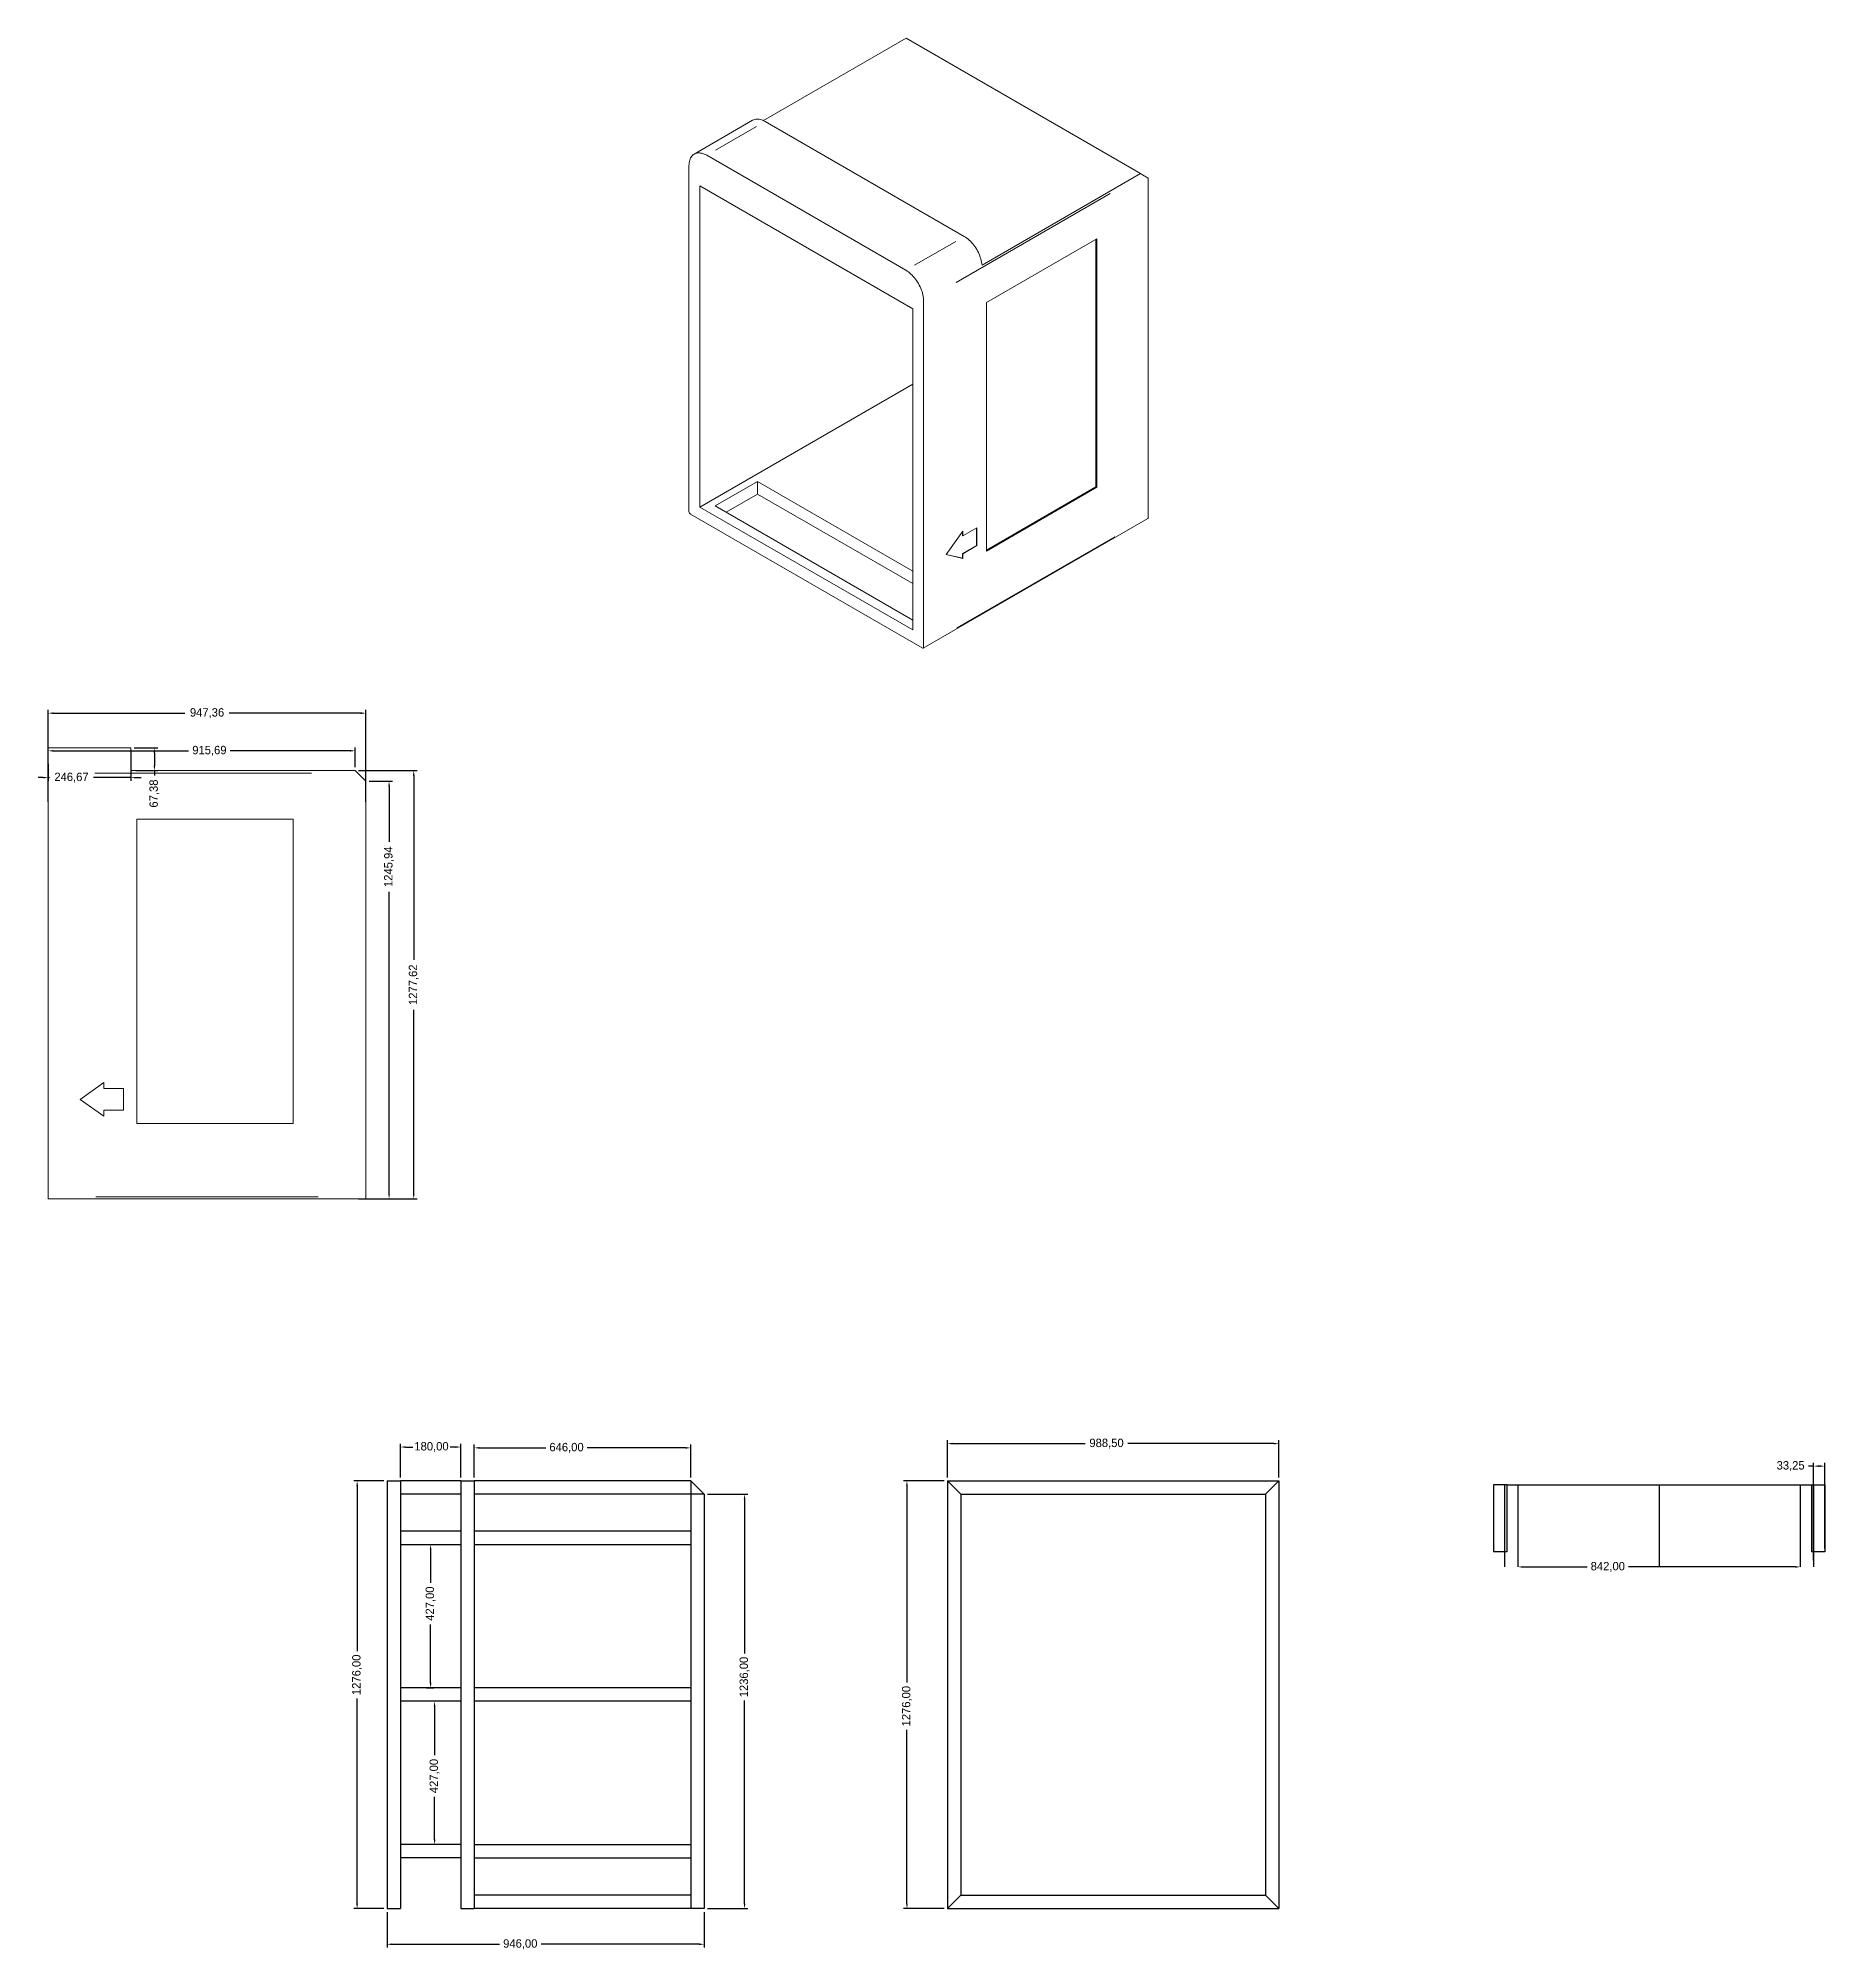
# Model space of a CAD drawing. Header units: millimetres. Extents: x 1539 to 19798, y -4932 to 6751.
# Drawn here: x 5139 to 10468, y 1050 to 6751 of the extents above; entities that cross this region are included whole.
import ezdxf

# ---------------------------------------------------------------- set-up
doc = ezdxf.new("R2010")
doc.units = ezdxf.units.MM
doc.header["$PDSIZE"] = -1
doc.dimstyles.new('ISO-25', dxfattribs={"dimtxt": 2.5, "dimasz": 2.5, "dimexe": 1.25, "dimexo": 0.625, "dimtad": 1, "dimtxsty": 'Standard', "dimcen": 2.5, "dimadec": 0, "dimazin": 0, "dimtfac": 1, "dimtmove": 0, "dimatfit": 3, "dimfxl": 1, "dimarcsym": 0})

msp = doc.modelspace()

# ---------------------------------------------------------------- blocks, each defined once
blk = doc.blocks.new('*D5')
at = {"color": 0, "lineweight": -2}
for p, q in [((5168.9, 4473.1), (5168.9, 4747.8)), ((5183.9, 4737.8), (5576.5, 4737.8)), ((6101.3, 4737.8), (5708.7, 4737.8)), ((6116.3, 4473.1), (6116.3, 4747.8))]:
    blk.add_line(p, q, dxfattribs=at)
at = {"color": 0}
for points in [[(5183.9, 4740.3), (5183.9, 4735.3), (5168.9, 4737.8)], [(6101.3, 4740.3), (6101.3, 4735.3), (6116.3, 4737.8)]]:
    blk.add_solid(points, dxfattribs=at)
at = {"layer": 'Defpoints', "color": 0}
for p in [(6116.3, 4737.8), (5168.9, 4463.1), (6116.3, 4463.1)]:
    blk.add_point(p, dxfattribs=at)
at = {"color": 0, "insert": (5642.6, 4737.8), "char_height": 25, "attachment_point": 5}
blk.add_mtext('947,36', dxfattribs=at)
blk = doc.blocks.new('*D6')
at = {"color": 0, "lineweight": -2}
for p, q in [((6093.9, 4566.7), (6269.2, 4566.7)), ((6259.2, 4551.7), (6259.2, 4002.3)), ((6259.2, 3304.1), (6259.2, 3853.4)), ((6093.9, 3289.1), (6269.2, 3289.1))]:
    blk.add_line(p, q, dxfattribs=at)
at = {"color": 0}
for points in [[(6256.7, 4551.7), (6261.7, 4551.7), (6259.2, 4566.7)], [(6256.7, 3304.1), (6261.7, 3304.1), (6259.2, 3289.1)]]:
    blk.add_solid(points, dxfattribs=at)
at = {"layer": 'Defpoints', "color": 0}
for p in [(6083.9, 4566.7), (6259.2, 4566.7), (6083.9, 3289.1)]:
    blk.add_point(p, dxfattribs=at)
at = {"color": 0, "insert": (6259.2, 3927.9), "char_height": 25, "attachment_point": 5, "rotation": 90}
blk.add_mtext('1277,62', dxfattribs=at)
blk = doc.blocks.new('*D13')
at = {"color": 0, "lineweight": -2}
for p, q in [((5168.9, 4569.1), (5168.9, 4635.5)), ((5183.9, 4625.5), (5587.7, 4625.5)), ((6069.6, 4625.5), (5711.5, 4625.5)), ((6084.6, 4576.7), (6084.6, 4635.5))]:
    blk.add_line(p, q, dxfattribs=at)
at = {"color": 0}
for points in [[(5183.9, 4628), (5183.9, 4623), (5168.9, 4625.5)], [(6069.6, 4628), (6069.6, 4623), (6084.6, 4625.5)]]:
    blk.add_solid(points, dxfattribs=at)
at = {"layer": 'Defpoints', "color": 0}
for p in [(5168.9, 4625.5), (6084.6, 4566.7), (5168.9, 4559.1)]:
    blk.add_point(p, dxfattribs=at)
at = {"color": 0, "insert": (5649.6, 4625.5), "char_height": 25, "attachment_point": 5}
blk.add_mtext('915,69', dxfattribs=at)
blk = doc.blocks.new('*D14')
at = {"color": 0, "lineweight": -2}
for p, q in [((6126.3, 4535), (6195.6, 4535)), ((6185.6, 4520), (6185.6, 4354.3)), ((6185.6, 3304.1), (6185.6, 4205.4)), ((6126.3, 3289.1), (6195.6, 3289.1))]:
    blk.add_line(p, q, dxfattribs=at)
at = {"color": 0}
for points in [[(6183.1, 4520), (6188.1, 4520), (6185.6, 4535)], [(6183.1, 3304.1), (6188.1, 3304.1), (6185.6, 3289.1)]]:
    blk.add_solid(points, dxfattribs=at)
at = {"layer": 'Defpoints', "color": 0}
for p in [(6116.3, 4535), (6185.6, 4535), (6116.3, 3289.1)]:
    blk.add_point(p, dxfattribs=at)
at = {"color": 0, "insert": (6185.6, 4279.8), "char_height": 25, "attachment_point": 5, "rotation": 90}
blk.add_mtext('1245,94', dxfattribs=at)
blk = doc.blocks.new('*D30')
at = {"color": 0, "lineweight": -2}
for p, q in [((5415.6, 4622.4), (5415.6, 4535.5)), ((5168.9, 4586.6), (5168.9, 4535.5)), ((5153.9, 4545.5), (5138.9, 4545.5)), ((5168.9, 4545.5), (5172.1, 4545.5)), ((5415.6, 4545.5), (5304.3, 4545.5)), ((5430.6, 4545.5), (5445.6, 4545.5))]:
    blk.add_line(p, q, dxfattribs=at)
at = {"color": 0}
for points in [[(5153.9, 4548), (5153.9, 4543), (5168.9, 4545.5)], [(5430.6, 4548), (5430.6, 4543), (5415.6, 4545.5)]]:
    blk.add_solid(points, dxfattribs=at)
at = {"layer": 'Defpoints', "color": 0}
for p in [(5415.6, 4632.4), (5168.9, 4596.6), (5168.9, 4545.5)]:
    blk.add_point(p, dxfattribs=at)
at = {"color": 0, "insert": (5238.2, 4545.5), "char_height": 25, "attachment_point": 5}
blk.add_mtext('246,67', dxfattribs=at)
blk = doc.blocks.new('*D31')
at = {"color": 0, "lineweight": -2}
for p, q in [((5425.6, 4634.1), (5495.5, 4634.1)), ((5485.5, 4619.1), (5485.5, 4581.7)), ((5430.3, 4566.7), (5495.5, 4566.7)), ((5485.5, 4566.7), (5485.5, 4551.7))]:
    blk.add_line(p, q, dxfattribs=at)
at = {"color": 0}
for points in [[(5483, 4619.1), (5488, 4619.1), (5485.5, 4634.1)], [(5483, 4581.7), (5488, 4581.7), (5485.5, 4566.7)]]:
    blk.add_solid(points, dxfattribs=at)
at = {"layer": 'Defpoints', "color": 0}
for p in [(5415.6, 4634.1), (5485.5, 4634.1), (5420.3, 4566.7)]:
    blk.add_point(p, dxfattribs=at)
at = {"color": 0, "insert": (5485.5, 4498.1), "char_height": 25, "attachment_point": 5, "rotation": 90}
blk.add_mtext('67,38', dxfattribs=at)
blk = doc.blocks.new('*D39')
at = {"color": 0, "lineweight": -2}
for p, q in [((6309.5, 2242.9), (6309.5, 2144)), ((6309.5, 1845.9), (6309.5, 2020.1)), ((6297.3, 1830.9), (6319.5, 1830.9))]:
    blk.add_line(p, q, dxfattribs=at)
at = {"color": 0}
for points in [[(6307, 2242.9), (6312, 2242.9), (6309.5, 2257.9)], [(6307, 1845.9), (6312, 1845.9), (6309.5, 1830.9)]]:
    blk.add_solid(points, dxfattribs=at)
at = {"layer": 'Defpoints', "color": 0}
for p in [(6309.5, 2257.9), (6309.5, 2257.9), (6287.3, 1830.9)]:
    blk.add_point(p, dxfattribs=at)
at = {"color": 0, "insert": (6309.5, 2082.1), "char_height": 25, "attachment_point": 5, "rotation": 90}
blk.add_mtext('427,00', dxfattribs=at)
blk = doc.blocks.new('*D40')
at = {"color": 0, "lineweight": -2}
for p, q in [((6330.3, 1790.9), (6311.3, 1790.9)), ((6321.3, 1775.9), (6321.3, 1629.9)), ((6321.3, 1378.9), (6321.3, 1506)), ((6330.3, 1363.9), (6311.3, 1363.9))]:
    blk.add_line(p, q, dxfattribs=at)
at = {"color": 0}
for points in [[(6318.8, 1775.9), (6323.8, 1775.9), (6321.3, 1790.9)], [(6318.8, 1378.9), (6323.8, 1378.9), (6321.3, 1363.9)]]:
    blk.add_solid(points, dxfattribs=at)
at = {"layer": 'Defpoints', "color": 0}
for p in [(6321.3, 1790.9), (6340.3, 1790.9), (6340.3, 1363.9)]:
    blk.add_point(p, dxfattribs=at)
at = {"color": 0, "insert": (6321.3, 1567.9), "char_height": 25, "attachment_point": 5, "rotation": 90}
blk.add_mtext('427,00', dxfattribs=at)
blk = doc.blocks.new('*D41')
at = {"color": 0, "lineweight": -2}
for p, q in [((6169.5, 2448.4), (6080.3, 2448.4)), ((6090.3, 2433.4), (6090.3, 1940.1)), ((6090.3, 1187.4), (6090.3, 1799.5)), ((6169.5, 1172.4), (6080.3, 1172.4))]:
    blk.add_line(p, q, dxfattribs=at)
at = {"color": 0}
for points in [[(6087.8, 2433.4), (6092.8, 2433.4), (6090.3, 2448.4)], [(6087.8, 1187.4), (6092.8, 1187.4), (6090.3, 1172.4)]]:
    blk.add_solid(points, dxfattribs=at)
at = {"layer": 'Defpoints', "color": 0}
for p in [(6090.3, 2448.4), (6179.5, 2448.4), (6179.5, 1172.4)]:
    blk.add_point(p, dxfattribs=at)
at = {"color": 0, "insert": (6090.3, 1869.8), "char_height": 25, "attachment_point": 5, "rotation": 90}
blk.add_mtext('1276,00', dxfattribs=at)
blk = doc.blocks.new('*D42')
at = {"color": 0, "lineweight": -2}
for p, q in [((6439.5, 2458.4), (6439.5, 2556.6)), ((6454.5, 2546.6), (6653, 2546.6)), ((7070.5, 2546.6), (6776.9, 2546.6)), ((7085.5, 2458.4), (7085.5, 2556.6))]:
    blk.add_line(p, q, dxfattribs=at)
at = {"color": 0}
for points in [[(6454.5, 2549.1), (6454.5, 2544.1), (6439.5, 2546.6)], [(7070.5, 2549.1), (7070.5, 2544.1), (7085.5, 2546.6)]]:
    blk.add_solid(points, dxfattribs=at)
at = {"layer": 'Defpoints', "color": 0}
for p in [(6439.5, 2546.6), (6439.5, 2448.4), (7085.5, 2448.4)]:
    blk.add_point(p, dxfattribs=at)
at = {"color": 0, "insert": (6714.9, 2546.6), "char_height": 25, "attachment_point": 5}
blk.add_mtext('646,00', dxfattribs=at)
blk = doc.blocks.new('*D43')
at = {"color": 0, "lineweight": -2}
for p, q in [((6179.5, 1162.4), (6179.5, 1056.2)), ((7125.5, 1162.4), (7125.5, 1056.2)), ((6194.5, 1066.2), (6515, 1066.2)), ((7110.5, 1066.2), (6638.9, 1066.2))]:
    blk.add_line(p, q, dxfattribs=at)
at = {"color": 0}
for points in [[(6194.5, 1068.7), (6194.5, 1063.7), (6179.5, 1066.2)], [(7110.5, 1068.7), (7110.5, 1063.7), (7125.5, 1066.2)]]:
    blk.add_solid(points, dxfattribs=at)
at = {"layer": 'Defpoints', "color": 0}
for p in [(6179.5, 1172.4), (7125.5, 1172.4), (6179.5, 1066.2)]:
    blk.add_point(p, dxfattribs=at)
at = {"color": 0, "insert": (6577, 1066.2), "char_height": 25, "attachment_point": 5}
blk.add_mtext('946,00', dxfattribs=at)
blk = doc.blocks.new('*D44')
at = {"color": 0, "lineweight": -2}
for p, q in [((6219.5, 2458.4), (6219.5, 2559.1)), ((6234.5, 2549.1), (6256.4, 2549.1)), ((6384.5, 2549.1), (6367.8, 2549.1)), ((6399.5, 2458.4), (6399.5, 2559.1))]:
    blk.add_line(p, q, dxfattribs=at)
at = {"color": 0}
for points in [[(6234.5, 2551.6), (6234.5, 2546.6), (6219.5, 2549.1)], [(6384.5, 2551.6), (6384.5, 2546.6), (6399.5, 2549.1)]]:
    blk.add_solid(points, dxfattribs=at)
at = {"layer": 'Defpoints', "color": 0}
for p in [(6219.5, 2549.1), (6219.5, 2448.4), (6399.5, 2448.4)]:
    blk.add_point(p, dxfattribs=at)
at = {"color": 0, "insert": (6312.1, 2549.1), "char_height": 25, "attachment_point": 5}
blk.add_mtext('180,00', dxfattribs=at)
blk = doc.blocks.new('*D45')
at = {"color": 0, "lineweight": -2}
for p, q in [((7851.6, 2458.4), (7851.6, 2569.2)), ((8840.1, 2458.4), (8840.1, 2569.2)), ((7866.6, 2559.2), (8261.8, 2559.2)), ((8825.1, 2559.2), (8389.9, 2559.2))]:
    blk.add_line(p, q, dxfattribs=at)
at = {"color": 0}
for points in [[(7866.6, 2561.7), (7866.6, 2556.7), (7851.6, 2559.2)], [(8825.1, 2561.7), (8825.1, 2556.7), (8840.1, 2559.2)]]:
    blk.add_solid(points, dxfattribs=at)
at = {"layer": 'Defpoints', "color": 0}
for p in [(7851.6, 2559.2), (7851.6, 2448.4), (8840.1, 2448.4)]:
    blk.add_point(p, dxfattribs=at)
at = {"color": 0, "insert": (8325.8, 2559.2), "char_height": 25, "attachment_point": 5}
blk.add_mtext('988,50', dxfattribs=at)
blk = doc.blocks.new('*D46')
at = {"color": 0, "lineweight": -2}
for p, q in [((7841.6, 2448.4), (7720.4, 2448.4)), ((7730.4, 2433.4), (7730.4, 1846.5)), ((7730.4, 1187.4), (7730.4, 1705.9)), ((7841.6, 1172.4), (7720.4, 1172.4))]:
    blk.add_line(p, q, dxfattribs=at)
at = {"color": 0}
for points in [[(7727.9, 2433.4), (7732.9, 2433.4), (7730.4, 2448.4)], [(7727.9, 1187.4), (7732.9, 1187.4), (7730.4, 1172.4)]]:
    blk.add_solid(points, dxfattribs=at)
at = {"layer": 'Defpoints', "color": 0}
for p in [(7851.6, 2448.4), (7730.4, 1172.4), (7851.6, 1172.4)]:
    blk.add_point(p, dxfattribs=at)
at = {"color": 0, "insert": (7730.4, 1776.2), "char_height": 25, "attachment_point": 5, "rotation": 90}
blk.add_mtext('1276,00', dxfattribs=at)
blk = doc.blocks.new('*D47')
at = {"color": 0, "lineweight": -2}
for p, q in [((7135.5, 2408.4), (7256.1, 2408.4)), ((7246.1, 2393.4), (7246.1, 1933.4)), ((7246.1, 1187.4), (7246.1, 1792.9)), ((7135.5, 1172.4), (7256.1, 1172.4))]:
    blk.add_line(p, q, dxfattribs=at)
at = {"color": 0}
for points in [[(7243.6, 2393.4), (7248.6, 2393.4), (7246.1, 2408.4)], [(7243.6, 1187.4), (7248.6, 1187.4), (7246.1, 1172.4)]]:
    blk.add_solid(points, dxfattribs=at)
at = {"layer": 'Defpoints', "color": 0}
for p in [(7125.5, 2408.4), (7246.1, 2408.4), (7125.5, 1172.4)]:
    blk.add_point(p, dxfattribs=at)
at = {"color": 0, "insert": (7246.1, 1863.2), "char_height": 25, "attachment_point": 5, "rotation": 90}
blk.add_mtext('1236,00', dxfattribs=at)
blk = doc.blocks.new('*D48')
at = {"color": 0, "lineweight": -2}
for p, q in [((9568.2, 2191.5), (9759.2, 2191.5)), ((10380.2, 2191.5), (9883.1, 2191.5))]:
    blk.add_line(p, q, dxfattribs=at)
at = {"color": 0}
for points in [[(9568.2, 2194), (9568.2, 2189), (9553.2, 2191.5)], [(10380.2, 2194), (10380.2, 2189), (10395.2, 2191.5)]]:
    blk.add_solid(points, dxfattribs=at)
at = {"layer": 'Defpoints', "color": 0}
for p in [(9553.2, 2191.5), (9553.2, 2191.5), (10395.2, 2191.5)]:
    blk.add_point(p, dxfattribs=at)
at = {"color": 0, "insert": (9821.2, 2191.5), "char_height": 25, "attachment_point": 5}
blk.add_mtext('842,00', dxfattribs=at)
blk = doc.blocks.new('*D49')
at = {"color": 0, "lineweight": -2}
for p, q in [((10435.2, 2492.2), (10420.2, 2492.2)), ((10435.2, 2211.9), (10435.2, 2502.2)), ((10453.5, 2492.2), (10450.2, 2492.2)), ((10468.5, 2246.1), (10468.5, 2502.2))]:
    blk.add_line(p, q, dxfattribs=at)
at = {"color": 0}
for points in [[(10450.2, 2494.7), (10450.2, 2489.7), (10435.2, 2492.2)], [(10453.5, 2494.7), (10453.5, 2489.7), (10468.5, 2492.2)]]:
    blk.add_solid(points, dxfattribs=at)
at = {"layer": 'Defpoints', "color": 0}
for p in [(10435.2, 2492.2), (10468.5, 2236.1), (10435.2, 2201.9)]:
    blk.add_point(p, dxfattribs=at)
at = {"color": 0, "insert": (10366.6, 2492.2), "char_height": 25, "attachment_point": 5}
blk.add_mtext('33,25', dxfattribs=at)

# ---------------------------------------------------------------- dimensions: what is measured, and where the dimension line sits
dim = msp.add_linear_dim(base=(6116.3091, 4737.7789), p1=(5168.9444, 4463.1349), p2=(6116.3091, 4463.1349), dimstyle='ISO-25', override={"dimtxt": 25, "dimasz": 15, "dimexe": 10, "dimexo": 10, "dimgap": 1.524, "dimtad": 0, "dimzin": 0, "dimadec": 2, "dimtzin": 0})
dim.commit()
dim.dimension.update_dxf_attribs({"geometry": '*D5', "text_midpoint": (5642.6267, 4737.7789)})
for base, p1, p2, picture, middle in [((5168.9444, 4545.5084), (5415.6148, 4632.4299), (5168.9444, 4596.5754), '*D30', (5238.2403, 4545.5084)), ((5168.9444, 4625.4759), (6084.6342, 4566.6932), (5168.9444, 4559.0754), '*D13', (5649.6075, 4625.4759)), ((6219.4864, 2549.0907), (6399.4864, 2448.3725), (6219.4864, 2448.3725), '*D44', (6312.1227, 2549.0907)), ((7851.592, 2559.19), (8840.092, 2448.3725), (7851.592, 2448.3725), '*D45', (8325.8498, 2559.19)), ((6439.4864, 2546.5967), (7085.4864, 2448.3725), (6439.4864, 2448.3725), '*D42', (6714.9155, 2546.5967)), ((10435.2378, 2492.2225), (10468.4878, 2236.0818), (10435.2378, 2201.8796), '*D49', (10366.6305, 2492.2225)), ((9553.2378, 2191.5175), (10395.2378, 2191.5175), (9553.2378, 2191.5175), '*D48', (9821.1592, 2191.5175)), ((6179.4864, 1066.1647), (7125.4864, 1172.3725), (6179.4864, 1172.3725), '*D43', (6576.9811, 1066.1647))]:
    dim = msp.add_linear_dim(base=base, p1=p1, p2=p2, dimstyle='ISO-25', override={"dimtxt": 25, "dimasz": 15, "dimexe": 10, "dimexo": 10, "dimgap": 1.524, "dimtad": 0, "dimzin": 0, "dimadec": 2, "dimtzin": 0})
    dim.commit()
    dim.dimension.update_dxf_attribs({"geometry": picture, "text_midpoint": middle, "dimtype": 160})
for base, p1, p2, picture, middle in [((5485.4551, 4634.0754), (5420.3291, 4566.6932), (5415.6148, 4634.0754), '*D31', (5485.4551, 4498.0859)), ((6185.5628, 4535.0183), (6116.3091, 3289.0754), (6116.3091, 4535.0183), '*D14', (6185.5628, 4279.8281)), ((6090.3063, 2448.3725), (6179.4864, 1172.3725), (6179.4864, 2448.3725), '*D41', (6090.3063, 1869.8074)), ((7246.1094, 2408.3725), (7125.4864, 1172.3725), (7125.4864, 2408.3725), '*D47', (7246.1094, 1863.1731)), ((7730.4491, 1172.3725), (7851.592, 2448.3725), (7851.592, 1172.3725), '*D46', (7730.4491, 1776.2119)), ((6309.4864, 2257.8725), (6287.2667, 1830.8725), (6309.4864, 2257.8725), '*D39', (6309.4864, 2082.0653)), ((6321.2579, 1790.8725), (6340.2749, 1363.8725), (6340.2749, 1790.8725), '*D40', (6321.2579, 1567.9311))]:
    dim = msp.add_linear_dim(base=base, p1=p1, p2=p2, angle=90, dimstyle='ISO-25', override={"dimtxt": 25, "dimasz": 15, "dimexe": 10, "dimexo": 10, "dimgap": 1.524, "dimtad": 0, "dimzin": 0, "dimadec": 2, "dimtzin": 0})
    dim.commit()
    dim.dimension.update_dxf_attribs({"geometry": picture, "text_midpoint": middle, "dimtype": 160})
dim = msp.add_linear_dim(base=(6259.1601, 4566.6932), p1=(6083.871, 3289.0754), p2=(6083.871, 4566.6932), angle=90, dimstyle='ISO-25', override={"dimtxt": 25, "dimasz": 15, "dimexe": 10, "dimexo": 10, "dimgap": 1.524, "dimtad": 0, "dimzin": 0, "dimadec": 2, "dimtzin": 0})
dim.commit()
dim.dimension.update_dxf_attribs({"geometry": '*D6', "text_midpoint": (6259.1601, 3927.8843)})

# ---------------------------------------------------------------- linework, layer by layer
at = {"color": 7, "linetype": 'Continuous', "lineweight": 15}
for p, q in [((7727.9832, 6750.7301), (7302.2957, 6504.9859)), ((7727.9832, 6750.7301), (8427.4704, 6346.9247)), ((7270.1768, 6505.9101), (7095.7545, 6405.2182)), ((7901.6434, 6159.3056), (7307.6737, 6502.197)), ((7727.2211, 6058.6137), (7133.2514, 6401.5051)), ((7080.2184, 6370.8799), (7080.2184, 5338.7723)), ((7954.4022, 6073.8283), (8427.4704, 6346.9247)), ((8450.1422, 6333.8324), (8433.1312, 6343.6558)), ((8450.1422, 5321.3684), (8450.1422, 6333.8324)), ((7112.7454, 5352.6565), (7112.7454, 6310.4614)), ((7112.7454, 6310.4614), (7747.7272, 5943.8941)), ((8296.6629, 6152.6321), (7967.3064, 5962.4987)), ((8294.3927, 5412.7108), (8294.3927, 6151.3216)), ((8296.6629, 5411.4002), (8296.6629, 6152.6321)), ((7747.7272, 5943.8941), (7747.7272, 4986.0893)), ((7780.2542, 5966.7579), (7780.2542, 4934.6503)), ((7967.3064, 5962.4987), (7967.3064, 5221.2668)), ((7112.7454, 5352.6565), (7747.7272, 5719.2238)), ((7158.2395, 5355.7167), (7285.0183, 5428.9046)), ((7285.0183, 5428.9046), (7747.7272, 5161.7884)), ((7285.0183, 5391.3437), (7285.0183, 5428.9046)), ((7285.0183, 5391.3437), (7190.7717, 5336.9363)), ((7747.7272, 5124.2275), (7285.0183, 5391.3437)), ((7967.3064, 5223.8878), (8294.3927, 5412.7108)), ((7967.3064, 5221.2668), (8296.6629, 5411.4002)), ((8294.3927, 5412.7108), (8296.6629, 5411.4002)), ((7084.4611, 5331.4238), (7776.0115, 4932.2002)), ((7747.7272, 4986.0893), (7112.7454, 5352.6565)), ((7747.7272, 5015.4127), (7158.2395, 5355.7167)), ((7779.0113, 4931.9032), (8448.8993, 5318.6213)), ((7847.2536, 5210.9151), (7897.2643, 5280.5961)), ((7896.0797, 5278.9455), (7896.0797, 5266.9842)), ((7896.0797, 5266.9842), (7897.2643, 5266.3003)), ((7897.2643, 5266.3003), (7939.1856, 5290.5009)), ((7897.2643, 5280.5961), (7897.2643, 5266.3003)), ((7938.001, 5289.817), (7938.001, 5238.1556)), ((7939.1856, 5290.5009), (7939.1856, 5237.4717)), ((7897.2643, 5198.9753), (7847.2536, 5210.9151)), ((7896.0797, 5199.6592), (7847.4993, 5211.2575)), ((7938.001, 5238.1556), (7896.0797, 5213.955)), ((7896.0797, 5213.955), (7896.0797, 5199.6592)), ((7897.2643, 5213.2711), (7896.0797, 5213.955)), ((7897.2643, 5198.9753), (7896.0797, 5199.6592)), ((7939.1856, 5237.4717), (7897.2643, 5213.2711)), ((7897.2643, 5213.2711), (7897.2643, 5198.9753)), ((7939.1856, 5237.4717), (7938.001, 5238.1556)), ((5168.9444, 4559.0754), (5168.9444, 4634.0754)), ((5168.9444, 4634.0754), (5415.6148, 4634.0754)), ((5415.6148, 4566.6932), (6084.6342, 4566.6932)), ((6084.6342, 4566.6932), (6092.252, 4559.0754)), ((5168.9444, 4559.0754), (5168.9444, 3295.0754)), ((6116.3091, 4535.0183), (6092.252, 4559.0754)), ((6116.3091, 3295.0754), (6116.3091, 4535.0183)), ((5899.2566, 4421.6149), (5433.4762, 4421.6149)), ((5433.4762, 4421.6149), (5433.4762, 3513.8441)), ((5899.2566, 3513.8441), (5899.2566, 4421.6149)), ((5263.6959, 3586.043), (5334.4217, 3636.0226)), ((5334.4217, 3636.0226), (5334.4217, 3618.5148)), ((5334.4217, 3618.5148), (5393.7074, 3618.5148)), ((5393.7074, 3618.5148), (5393.7074, 3553.5712)), ((5334.4217, 3536.0634), (5263.6959, 3586.043)), ((5334.4217, 3553.5712), (5334.4217, 3536.0634)), ((5393.7074, 3553.5712), (5334.4217, 3553.5712)), ((5433.4762, 3513.8441), (5899.2566, 3513.8441)), ((5168.9444, 3289.0754), (5168.9444, 3295.0754)), ((6116.3091, 3289.0754), (5168.9444, 3289.0754)), ((6116.3091, 3295.0754), (6116.3091, 3289.0754))]:
    msp.add_line(p, q, dxfattribs=at)
at = {"color": 8, "linetype": 'Continuous', "lineweight": 15}
for p, q in [((7281.8506, 6487.2896), (7159.0746, 6416.4125)), ((8336.473, 6287.8562), (7876.9124, 6022.5575)), ((7753.0443, 6073.5211), (7875.8203, 6144.3982)), ((7879.4308, 4991.9038), (8350.9655, 5264.1149)), ((5953.7559, 4559.0754), (5307.4405, 4559.0754)), ((5311.0491, 3295.0754), (5974.2044, 3295.0754))]:
    msp.add_line(p, q, dxfattribs=at)
for p, q in [((6179.4864, 2448.3725), (6179.4864, 1172.3725)), ((6179.4864, 2448.3725), (6219.4864, 2448.3725)), ((6219.4864, 2448.3725), (6219.4864, 1172.3725)), ((6399.4864, 2448.3725), (6219.4864, 2448.3725)), ((6399.4864, 2408.3725), (6219.4864, 2408.3725)), ((6399.4864, 2448.3725), (6399.4864, 1172.3725)), ((6399.4864, 2448.3725), (6439.4864, 2448.3725)), ((6439.4864, 2448.3725), (6439.4864, 1172.3725)), ((7085.4864, 2448.3725), (6439.4864, 2448.3725)), ((7085.4864, 2408.3725), (6439.4864, 2408.3725)), ((7085.4864, 2448.3725), (7085.4864, 1172.3725)), ((7085.4864, 2448.3725), (7125.4864, 2408.3725)), ((7125.4864, 2408.3725), (7085.4864, 2408.3725)), ((7125.4864, 2408.3725), (7125.4864, 1172.3725)), ((7851.592, 2448.3725), (7851.592, 1172.3725)), ((7851.592, 2448.3725), (7891.592, 2448.3725)), ((7851.592, 2448.3725), (7891.592, 2408.3725)), ((7891.592, 2448.3725), (8820.092, 2448.3725)), ((7891.592, 2408.3725), (7891.592, 1212.3725)), ((7891.592, 2408.3725), (8800.092, 2408.3725)), ((8800.092, 2448.3725), (8840.092, 2448.3725)), ((8800.092, 2408.3725), (8840.092, 2448.3725)), ((8800.092, 2408.3725), (8800.092, 1212.3725)), ((8840.092, 2448.3725), (8840.092, 1172.3725)), ((8840.092, 2448.3725), (8840.092, 1172.3725)), ((9479.9878, 2436.0818), (9479.9878, 2236.0818)), ((9519.9878, 2436.0818), (9479.9878, 2436.0818)), ((9513.2378, 2436.0818), (9513.2378, 2191.5175)), ((9519.9878, 2436.0818), (9519.9878, 2236.0818)), ((9519.9878, 2436.0818), (10428.4878, 2436.0818)), ((9553.2378, 2436.0818), (9553.2378, 2191.5175)), ((9974.2378, 2436.0818), (9974.2378, 2191.5175)), ((10395.2378, 2436.0818), (10395.2378, 2191.5175)), ((10428.4878, 2436.0818), (10428.4878, 2236.0818)), ((10428.4878, 2436.0818), (10468.4878, 2436.0818)), ((10435.2378, 2436.0818), (10435.2378, 2191.5175)), ((10468.4878, 2436.0818), (10468.4878, 2236.0818)), ((6399.4864, 2297.8725), (6219.4864, 2297.8725)), ((7085.4864, 2297.8725), (6439.4864, 2297.8725)), ((6399.4864, 2257.8725), (6219.4864, 2257.8725)), ((7085.4864, 2257.8725), (6439.4864, 2257.8725)), ((9519.9878, 2236.0818), (9479.9878, 2236.0818)), ((10468.4878, 2236.0818), (10428.4878, 2236.0818)), ((6399.4864, 1830.8725), (6219.4864, 1830.8725)), ((7085.4864, 1830.8725), (6439.4864, 1830.8725)), ((6399.4864, 1790.8725), (6219.4864, 1790.8725)), ((7085.4864, 1790.8725), (6439.4864, 1790.8725)), ((6399.4864, 1363.8725), (6219.4864, 1363.8725)), ((6399.4864, 1323.8725), (6219.4864, 1323.8725)), ((7085.4864, 1362.8725), (6439.4864, 1362.8725)), ((7085.4864, 1322.8725), (6439.4864, 1322.8725)), ((7085.4864, 1212.3725), (6439.4864, 1212.3725)), ((7851.592, 1172.3725), (7891.592, 1212.3725)), ((7891.592, 1212.3725), (8800.092, 1212.3725)), ((8800.092, 1212.3725), (8840.092, 1172.3725)), ((6179.4864, 1172.3725), (6219.4864, 1172.3725)), ((6399.4864, 1172.3725), (6439.4864, 1172.3725)), ((7085.4864, 1172.3725), (6439.4864, 1172.3725)), ((7125.4864, 1172.3725), (7085.4864, 1172.3725)), ((7851.592, 1172.3725), (7891.592, 1172.3725)), ((7891.592, 1172.3725), (8820.092, 1172.3725)), ((8800.092, 1172.3725), (8840.092, 1172.3725))]:
    msp.add_line(p, q)
at = {"color": 7, "linetype": 'Continuous', "lineweight": 15, "flags": 128}
for points in [[(7270.1768, 6505.9101), (7270.7745, 6506.2443), (7273.5273, 6507.5259), (7276.4471, 6508.4819), (7279.5196, 6509.1076), (7282.7298, 6509.3999), (7286.0621, 6509.3574), (7289.5001, 6508.9803), (7293.027, 6508.2704), (7296.6255, 6507.2313), (7300.2781, 6505.868), (7303.9669, 6504.1871), (7307.6737, 6502.197)], [(7133.2514, 6401.5051), (7129.4681, 6403.5332), (7125.7041, 6405.2388), (7121.9785, 6406.6133), (7118.3103, 6407.6498), (7114.7183, 6408.3428), (7111.2207, 6408.689), (7107.8354, 6408.6865), (7104.5796, 6408.3353), (7101.47, 6407.6372), (7098.5222, 6406.5959), (7095.7514, 6405.2165), (7093.1718, 6403.5061), (7090.7963, 6401.4735), (7088.6372, 6399.1289), (7086.7055, 6396.4845), (7085.0109, 6393.5535), (7083.5622, 6390.351), (7082.3667, 6386.8932), (7081.4304, 6383.1978), (7080.7582, 6379.2837), (7080.3536, 6375.1707), (7080.2184, 6370.8799)], [(7901.6434, 6159.3056), (7905.3503, 6157.0158), (7909.0391, 6154.4377), (7912.6917, 6151.5839), (7916.2902, 6148.4682), (7919.8171, 6145.106), (7923.2551, 6141.5137), (7926.5873, 6137.7089), (7929.7976, 6133.7101), (7932.8701, 6129.537), (7935.7899, 6125.2099), (7938.5426, 6120.75), (7941.1149, 6116.1792), (7943.4941, 6111.5197), (7945.6685, 6106.7944), (7947.6276, 6102.0265), (7949.3617, 6097.2391), (7950.8625, 6092.4558), (7952.1224, 6087.6999), (7953.1355, 6082.9948), (7953.8966, 6078.3633), (7954.4022, 6073.8283)], [(7780.2542, 5966.7579), (7780.119, 5971.2047), (7779.7144, 5975.7849), (7779.0422, 5980.4751), (7778.1059, 5985.2515), (7776.9104, 5990.0895), (7775.4617, 5994.9647), (7773.7671, 5999.8522), (7771.8354, 6004.7271), (7769.6763, 6009.5644), (7767.3008, 6014.3397), (7764.7211, 6019.0285), (7761.9504, 6023.6069), (7759.0026, 6028.0517), (7755.893, 6032.3401), (7752.6372, 6036.4504), (7749.2519, 6040.3615), (7745.7543, 6044.0535), (7742.1623, 6047.5077), (7738.4941, 6050.7064), (7734.7685, 6053.6334), (7731.0045, 6056.2736), (7727.2211, 6058.6137)], [(5415.6148, 4634.0754), (5415.6148, 4633.892), (5415.6148, 4633.3426), (5415.6148, 4632.4299), (5415.6148, 4631.1583), (5415.6148, 4629.5342), (5415.6148, 4627.5654), (5415.6148, 4625.2616), (5415.6148, 4622.634), (5415.6148, 4619.6955), (5415.6148, 4616.4604), (5415.6148, 4612.9447), (5415.6148, 4609.1654), (5415.6148, 4605.1411), (5415.6148, 4600.8915), (5415.6148, 4596.4374), (5415.6148, 4591.8004), (5415.6148, 4587.0034), (5415.6148, 4582.0698), (5415.6148, 4577.0237), (5415.6148, 4571.8898), (5415.6148, 4566.6932)]]:
    msp.add_lwpolyline(points, dxfattribs=at)
at = {"color": 7, "linetype": 'Continuous', "lineweight": 15}
for centre, radius, start, end in [((7089.4297, 5339.1914), 9.2208, 182.6054785, 237.3945217), ((8447.2881, 5321.005), 2.8772, 304.0563508, 7.2558296), ((7777.6677, 4934.2307), 2.6203, 230.7967148, 9.214037)]:
    msp.add_arc(centre, radius, start, end, dxfattribs=at)
msp.add_ellipse((8380.0982, 6374.2711), major_axis=(75, -43.3036), ratio=0.000070373, start_param=0.78542132, end_param=0.887184543, dxfattribs=at)

msp.set_redraw_order([(e.dxf.handle, doc.entitydb.next_handle()) for e in msp.query("TEXT MTEXT ATTDEF DIMENSION ARC_DIMENSION")])  # texts and dimensions are drawn at this point

doc.saveas('drawing.dxf')
